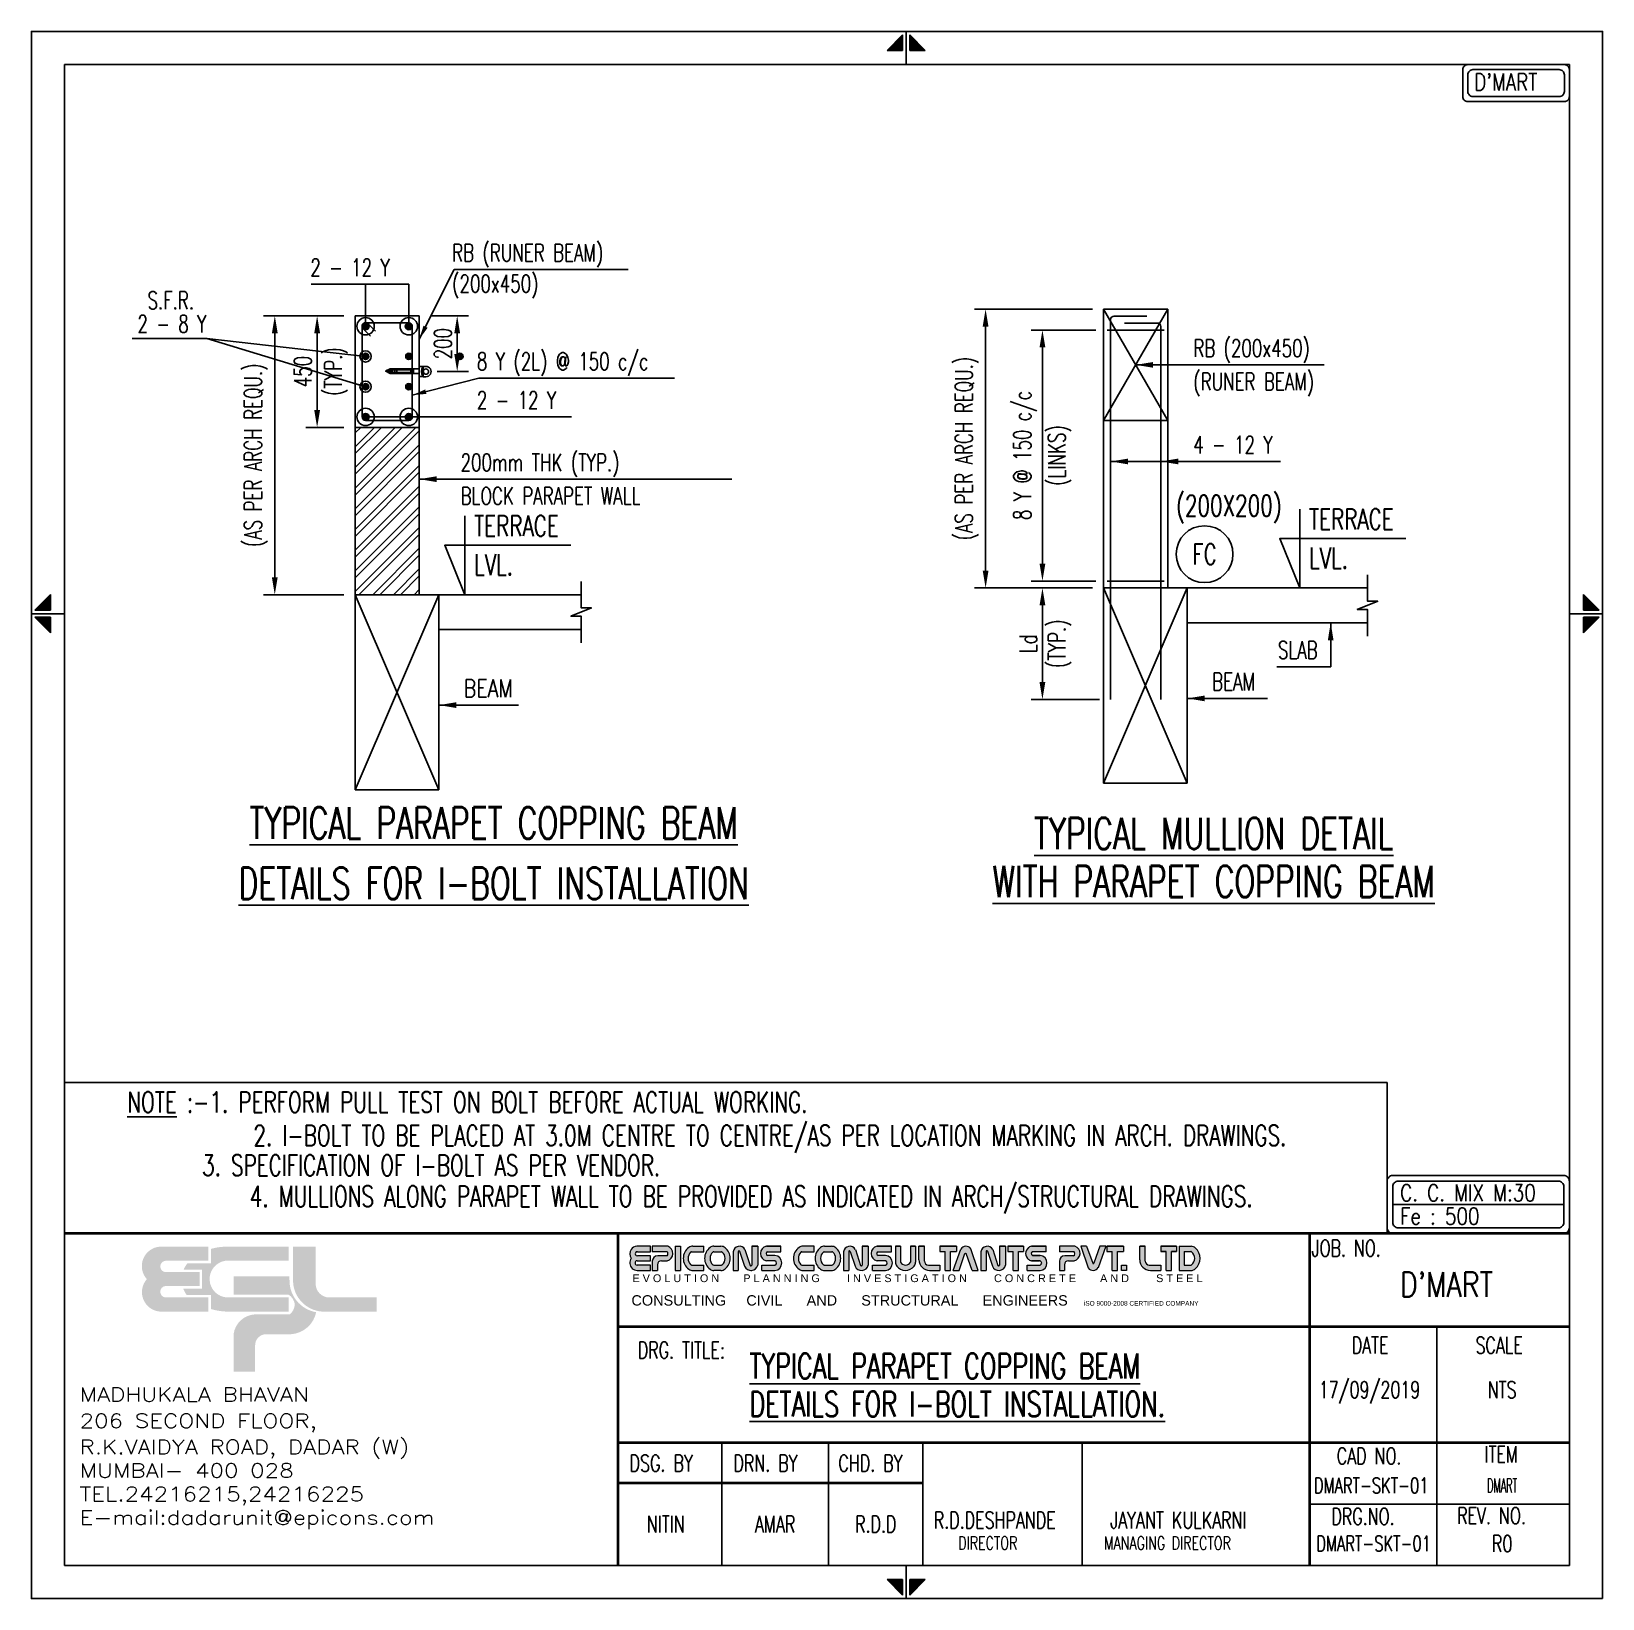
# Model space of a CAD drawing. Header units: inches. Extents: x 1070555 to 1098722, y -114695 to -86598.
import ezdxf
from ezdxf.enums import TextEntityAlignment as Align

# ---------------------------------------------------------------- set-up
doc = ezdxf.new("R2010")
doc.units = ezdxf.units.IN
doc.header["$MEASUREMENT"] = 0
doc.linetypes.add('HIDDEN', pattern=[9.525, 6.35, -3.175])
for name, color, linetype, lineweight in [('00 ECPL LOGO', 250, 'Continuous', 20), ('00 ELEV-2', 9, 'Continuous', 30), ('S-TEXT', 2, 'Continuous', 25)]:
    doc.layers.add(name, color=color, linetype=linetype, lineweight=lineweight)
for name, color, linetype in [('3CONRED', 1, 'Continuous'), ('CRI_Main', 6, 'Continuous'), ('CWALL1', 7, 'Continuous'), ('hatch', 9, 'Continuous'), ('LEVEL SECTION', 3, 'Continuous'), ('PNA', 8, 'Continuous'), ('S-BEAM OUTER', 4, 'Continuous'), ('S-BRECK LINE', 8, 'Continuous'), ('S-COLUMN', 1, 'Continuous'), ('S-COLUMN CIRCLE', 9, 'Continuous'), ('S-COLUMN NO', 2, 'Continuous'), ('S-COLUMN SIZES', 2, 'Continuous'), ('S-DIM-1', 5, 'Continuous'), ('S-HATCH', 253, 'Continuous'), ('S-LEVEL SECTION', 3, 'Continuous'), ('S-REINFORCEMENT', 6, 'Continuous'), ('S-SCHEDULE LINE-1', 7, 'Continuous'), ('S-TEXT-1', 4, 'Continuous'), ('S-TITIL', 6, 'Continuous'), ('text', 6, 'Continuous'), ('TEXT (SHEET)', 4, 'Continuous'), ('TEXT NORMAL', 4, 'Continuous'), ('TITLE', 6, 'Continuous')]:
    doc.layers.add(name, color=color, linetype=linetype)
doc.styles.add('ROMANS', font='simplex.shx', dxfattribs={"width": 0.7})
doc.styles.add('SEC. TEXT', font='arial.ttf', dxfattribs={"height": 180})
doc.dimstyles.new('dim100', dxfattribs={"dimtxt": 250, "dimasz": 250, "dimexe": 200, "dimexo": 200, "dimgap": 100, "dimtad": 1, "dimdec": 0, "dimzin": 0, "dimdsep": 46, "dimtxsty": 'ROMANS', "dimcen": 0, "dimclrd": 5, "dimclre": 5, "dimclrt": 4, "dimadec": 0, "dimazin": 0, "dimtfac": 1, "dimtdec": 0, "dimtix": 1, "dimtofl": 0, "dimtmove": 2, "dimatfit": 3, "dimfxl": 0, "dimtolj": 1, "dimtzin": 0, "dimlwd": -1, "dimlwe": -1, "dimarcsym": 0})
doc.dimstyles.new('dim20', dxfattribs={"dimtxt": 250, "dimasz": 250, "dimexe": 200, "dimexo": 200, "dimgap": 100, "dimtad": 1, "dimdec": 0, "dimlfac": 0.2, "dimzin": 0, "dimdsep": 46, "dimtxsty": 'ROMANS', "dimcen": 0, "dimclrd": 5, "dimclre": 5, "dimclrt": 4, "dimadec": 0, "dimazin": 0, "dimtfac": 1, "dimtdec": 0, "dimtix": 1, "dimtofl": 0, "dimtmove": 2, "dimatfit": 3, "dimfxl": 0, "dimtolj": 1, "dimtzin": 0, "dimlwd": -1, "dimlwe": -1, "dimarcsym": 0})
doc.dimstyles.new('dim33.33', dxfattribs={"dimtxt": 250, "dimasz": 250, "dimexe": 200, "dimexo": 200, "dimgap": 100, "dimtad": 1, "dimdec": 0, "dimlfac": 0.333331, "dimzin": 0, "dimdsep": 46, "dimtxsty": 'ROMANS', "dimcen": 0, "dimclrd": 5, "dimclre": 5, "dimclrt": 4, "dimadec": 0, "dimazin": 0, "dimtfac": 1, "dimtdec": 0, "dimtix": 1, "dimtofl": 0, "dimtmove": 2, "dimatfit": 3, "dimfxl": 0, "dimtolj": 1, "dimtzin": 0, "dimlwd": -1, "dimlwe": -1, "dimarcsym": 0})

msp = doc.modelspace()

# ---------------------------------------------------------------- texts
at = {"layer": 'S-COLUMN NO', "style": 'ROMANS', "width": 0.7}
msp.add_text('FC', height=375, dxfattribs=at).set_placement((1091586.3, -95970), align=Align.MIDDLE)
at = {"layer": 'S-COLUMN SIZES', "style": 'ROMANS', "width": 0.7}
msp.add_text('(200X200)', height=375, dxfattribs=at).set_placement((1091076.9, -95101.5), align=Align.MIDDLE_LEFT)
at = {"layer": 'S-LEVEL SECTION', "linetype": 'ByBlock', "lineweight": -2, "style": 'ROMANS', "width": 0.7}
for s, p in [('TERRACE', (1093459.4, -95341.8)), ('TERRACE', (1078490.7, -95462, -428)), ('LVL.', (1078490.7, -96158.9, -428)), ('LVL.', (1093459.4, -96038.8))]:
    msp.add_text(s, height=375, dxfattribs=at).set_placement(p, align=Align.MIDDLE_LEFT)
at = {"layer": 'S-TEXT', "style": 'ROMANS', "width": 0.7}
for s, p in [('%%UNOTE%%U :-1. PERFORM PULL TEST ON BOLT BEFORE ACTUAL WORKING. ', (1078460.4, -105794.3)), ('2. I-BOLT TO BE PLACED AT 3.0M CENTRE TO CENTRE/AS PER LOCATION MARKING IN ARCH. DRAWINGS.', (1083794.6, -106392.2)), ('3. SPECIFICATION OF I-BOLT AS PER VENDOR.', (1077720.7, -106929.4)), ('4. MULLIONS ALONG PARAPET WALL TO BE PROVIDED AS INDICATED IN ARCH/STRUCTURAL DRAWINGS.', (1083457.8, -107481.1))]:
    msp.add_text(s, height=375, dxfattribs=at).set_placement(p, align=Align.MIDDLE_CENTER)
at = {"layer": 'S-TEXT-1', "style": 'ROMANS'}
for s, width, p in [('RB (RUNER BEAM)', 0.7, (1078098.6, -90565.6)), ('2 - 12 Y', 0.7, (1075556, -90830.4)), ('(200x450)', 0.7, (1078098.6, -91120.9)), ('S.F.R.', 0.7, (1072637.1, -91418.4)), ('2 - 8 Y', 0.7, (1072456.4, -91839.7)), ('RB (200x450)', 0.7, (1091385.1, -92276.2)), ('8 Y (2L) @ 150 c/c', 0.7, (1078540.4, -92512.7)), ('(RUNER BEAM)', 0.7, (1091385.1, -92876.2)), ('2 - 12 Y', 0.7, (1078540.4, -93208.8)), ('4 - 12 Y', 0.7, (1091385.1, -94007.9)), ('200mm THK (TYP.)', 0.7, (1078249, -94325.2)), ('BLOCK PARAPET WALL', 0.7, (1078249, -94925.2)), ('SLAB', 0.7, (1092903.3, -97687.4)), ('BEAM', 0.8, (1078305.2, -98376.1)), ('BEAM', 0.7, (1091723.9, -98256))]:
    msp.add_text(s, height=312.5, dxfattribs=dict(at, width=width)).set_placement(p, align=Align.MIDDLE_LEFT)
at = {"layer": 'S-TEXT-1', "style": 'ROMANS', "width": 1.2}
for s, p in [('MADHUKALA BHAVAN', (1071418.4, -111163.7, 6.4)), ('206 SECOND FLOOR,', (1071418.4, -111633.6, 6.4)), ('R.K.VAIDYA ROAD, DADAR (W)', (1071418.4, -112103.5, 6.4)), ('MUMBAI- 400 028', (1071418.4, -112525.1, 6.4)), ('TEL.24216215,24216225', (1071418.4, -112946.8, 6.4)), ('E-mail:dadarunit@epicons.com', (1071418.4, -113368.5, 6.4))]:
    msp.add_text(s, height=253, dxfattribs=at).set_placement(p)
at = {"layer": 'S-TITIL', "style": 'ROMANS', "width": 0.8}
for s, height, p in [(" D'MART", 300.33, (1096257.2, -87503.9)), ('C. C. MIX M:30', 300.481, (1095093.5, -107419.6)), ('Fe : 500', 300.48, (1095093.5, -107838.5))]:
    msp.add_text(s, height=height, dxfattribs=at).set_placement(p, align=Align.MIDDLE_LEFT)
at = {"layer": 'S-TITIL', "style": 'ROMANS', "width": 0.7}
for s, p in [('%%UTYPICAL PARAPET COPPING BEAM', (1078842.6, -100790.1)), ('%%UTYPICAL MULLION DETAIL', (1091752.2, -100977.2)), ('%%UDETAILS FOR I-BOLT INSTALLATION', (1078842.6, -101871.6)), ('%%UWITH PARAPET COPPING BEAM', (1091752.2, -101837.3))]:
    msp.add_text(s, height=562.5, dxfattribs=at).set_placement(p, align=Align.MIDDLE_CENTER)
at = {"layer": 'text', "color": 1, "style": 'ROMANS'}
for s, height, width, p in [("D'MART ", 442.75, 0.8, (1095089.9, -109062.2, -9.5)), ('%%UTYPICAL PARAPET COPPING BEAM', 450, 0.7, (1083427.2, -110526.9, -9.5)), ('%%UDETAILS FOR I-BOLT INSTALLATION.', 450, 0.7, (1083427.2, -111207.8, -9.5))]:
    msp.add_text(s, height=height, dxfattribs=dict(at, width=width)).set_placement(p, align=Align.MIDDLE_LEFT)
at = {"layer": 'text', "color": 2, "style": 'ROMANS'}
for s, height, width, p in [('17/09/2019', 297.27, 0.7, (1094543.3, -110951.2, -9.5)), ('NTS', 297.27, 0.7, (1096921.7, -110951.2, -9.5)), ('DMART-SKT-01', 275, 0.7, (1094574.3, -112666.4, -9.5)), ('DMART', 253, 0.5, (1096921.7, -112666.4, -9.5)), ('NITIN ', 297.27, 0.7, (1081999.6, -113360.3, -9.5)), ('AMAR', 297.27, 0.7, (1083889, -113360.3)), ('R.D.D', 297.27, 0.7, (1085692.8, -113360.3)), ('DMART-SKT-01', 275, 0.7, (1094617.4, -113708.5, -9.5)), ('R0', 297.27, 0.7, (1096921.7, -113708.5, -9.5))]:
    msp.add_text(s, height=height, dxfattribs=dict(at, width=width)).set_placement(p, align=Align.MIDDLE_CENTER)
at = {"layer": 'TEXT (SHEET)', "style": 'ROMANS', "width": 0.7}
for s, height, p in [(' JOB. NO.', 297.27, (1093363.7, -108562.6)), (' DRG. TITLE:', 297.275, (1081283.4, -110389.5)), ('DATE', 297.27, (1094225.4, -110301.9)), ('SCALE', 297.27, (1096444.9, -110301.9)), ('CAD NO.', 297.27, (1093957.3, -112287.2)), ('ITEM', 297.27, (1096606.9, -112257.1)), (' DRG.NO.', 297.27, (1093717.7, -113372)), (' REV. NO.', 297.27, (1095973.3, -113357)), ('DIRECTOR', 237.82, (1087168.1, -113817.9)), (' MANAGING DIRECTOR', 237.82, (1089668.5, -113817.9))]:
    msp.add_text(s, height=height, dxfattribs=at).set_placement(p)
at = {"layer": 'TEXT NORMAL', "style": 'ROMANS', "width": 0.7}
for s, p in [(' DSG. BY', (1081137.5, -112417.4)), (' DRN. BY', (1082998.5, -112417.4)), (' CHD. BY', (1084880.2, -112417.4))]:
    msp.add_text(s, height=297.27, dxfattribs=at).set_placement(p)
at = {"layer": 'TITLE', "color": 4, "style": 'ROMANS', "width": 0.7}
for s, p in [('R.D.DESHPANDE', (1086733.2, -113437.5)), (' JAYANT KULKARNI', (1089753.2, -113437.5))]:
    msp.add_text(s, height=297.275, dxfattribs=at).set_placement(p)

# ---------------------------------------------------------------- blocks, each defined once
blk = doc.blocks.new('*D53')
at = {"layer": 'Defpoints', "color": 0}
for p in [(1076358, -91696), (1074918, -96696), (1076358, -96696)]:
    blk.add_point(p, dxfattribs=at)
at = {"layer": 'S-DIM-1', "color": 5}
for p, q in [((1076158, -91696), (1074718, -91696)), ((1074918, -92009), (1074918, -96384)), ((1076158, -96696), (1074718, -96696))]:
    blk.add_line(p, q, dxfattribs=at)
for points in [[(1074866, -92009), (1074970, -92009), (1074918, -91696)], [(1074866, -96384), (1074970, -96384), (1074918, -96696)]]:
    blk.add_solid(points, dxfattribs=at)
at = {"layer": 'S-DIM-1', "color": 4, "insert": (1074580, -94196), "char_height": 312.5, "attachment_point": 5, "rotation": 90, "style": 'ROMANS'}
blk.add_mtext('\\A1;(AS PER ARCH REQU.)', dxfattribs=at)
blk = doc.blocks.new('*D54')
at = {"layer": 'Defpoints', "color": 0}
for p in [(1076358, -91696), (1075677, -93696), (1076358, -93696)]:
    blk.add_point(p, dxfattribs=at)
at = {"layer": 'S-DIM-1', "color": 5}
for p, q in [((1076158, -91696), (1075477, -91696)), ((1075677, -92009), (1075677, -93384)), ((1076158, -93696), (1075477, -93696))]:
    blk.add_line(p, q, dxfattribs=at)
for points in [[(1075625, -92009), (1075730, -92009), (1075677, -91696)], [(1075625, -93384), (1075730, -93384), (1075677, -93696)]]:
    blk.add_solid(points, dxfattribs=at)
at = {"layer": 'S-DIM-1', "color": 4, "char_height": 312.5, "attachment_point": 5, "rotation": 90, "style": 'ROMANS'}
for s, insert in [('\\A1;(TYP.)', (1076016, -92696)), ('\\A1;450', (1075421, -92696))]:
    blk.add_mtext(s, dxfattribs=dict(at, insert=insert))
blk = doc.blocks.new('A$C3A304FD1')
at = {"layer": 'CRI_Main', "ltscale": 1000}
h = blk.add_hatch(dxfattribs=at)
h.set_pattern_fill('ANSI31', color=8, scale=20)
h.set_pattern_definition([(45, (-618291.886, -718899.7805), (-1.767766953, 1.767766953), [])])
h.paths.add_polyline_path([(143.1, 20.2), (139, 15.2), (130.5, 15.2), (130.5, 14.2), (71.5, 14.2), (70.5, 13.2), (70.5, 11.6), (141.8, 11.6), (141.8, 13.1), (143.2, 13.1), (143.2, 11.6), (147, 11.6), (162.5, 19.7), (162.5, 20.7), (147, 28.7), (143.2, 28.7), (143.2, 27.3), (141.8, 27.3), (141.8, 28.7), (70.5, 28.7), (70.5, 27.2), (71.5, 26.2), (130.5, 26.2), (139, 25.2)])
at = {"layer": 'CRI_Main', "color": 6, "ltscale": 1000}
blk.add_lwpolyline([(29, 0, 0.298698), (29, 37), (18.5, 37, 1.000441), (18.5, 0)], format="xyb", close=True, dxfattribs=at)
at = {"layer": 'CRI_Main', "color": 8, "ltscale": 1000}
for points in [[(63.4, 28.1), (47.5, 28.1, -0.414214), (42.5, 33.1), (42.5, 36.5)], [(63.4, 12.2), (47.5, 12.2, 0.414214), (42.5, 7.2), (42.5, 0.5)]]:
    blk.add_lwpolyline(points, format="xyb", dxfattribs=at)
for points in [[(63.4, 12.2), (63.4, 28.1), (68.4, 25.2), (68.4, 15.2), (63.4, 12.2)], [(162.5, 20.7), (162.5, 19.7), (147, 11.6), (143.2, 11.6), (143.2, 13.1), (141.8, 13.1), (141.8, 11.6), (70.5, 11.6), (70.5, 28.7), (141.8, 28.7), (141.8, 27.3), (143.2, 27.3), (143.2, 28.7), (147, 28.7), (162.5, 20.7)], [(70.5, 26.2), (70.5, 27.2), (72.3, 25.4), (72.3, 14.9), (70.5, 13.2), (70.5, 14.2), (70.5, 26.2)], [(122.4, 14.2), (123.4, 15.2), (123.4, 25.2), (122.4, 26.2), (122.4, 14.2)]]:
    blk.add_lwpolyline(points, dxfattribs=at)
for points in [[(68.4, 15.2), (68.4, 25.2), (69.4, 26.2), (69.4, 14.2)], [(139, 15.2), (68.4, 15.2), (68.4, 25.2), (139, 25.2)], [(69.4, 14.2), (70.5, 14.2), (70.5, 26.2), (69.4, 26.2)], [(130.5, 14.2), (70.5, 14.2), (70.5, 26.2), (130.5, 26.2)], [(143.1, 20.2), (139, 15.2), (139, 25.2)]]:
    blk.add_lwpolyline(points, close=True, dxfattribs=at)
at = {"layer": 'CRI_Main', "color": 6, "ltscale": 1000}
blk.add_circle((18.5, 18.5), 9.5, dxfattribs=at)
at = {"layer": 'CWALL1', "color": 8, "ltscale": 1000}
blk.add_lwpolyline([(29, 36.5), (29, 0.5), (42.5, 0.5), (42.5, 36.5), (29, 36.5)], dxfattribs=at)
blk = doc.blocks.new('*D55')
at = {"layer": 'Defpoints', "color": 0}
for p in [(1077508, -91696), (1077628, -92696), (1078188, -92696)]:
    blk.add_point(p, dxfattribs=at)
at = {"layer": 'S-DIM-1', "color": 5}
for p, q in [((1077708, -91696), (1078388, -91696)), ((1078188, -92009), (1078188, -92384)), ((1077828, -92696), (1078388, -92696))]:
    blk.add_line(p, q, dxfattribs=at)
for points in [[(1078136, -92009), (1078240, -92009), (1078188, -91696)], [(1078136, -92384), (1078240, -92384), (1078188, -92696)]]:
    blk.add_solid(points, dxfattribs=at)
at = {"layer": 'S-DIM-1', "color": 4, "insert": (1077932, -92196), "char_height": 312.5, "attachment_point": 5, "rotation": 90, "style": 'ROMANS'}
blk.add_mtext('\\A1;200', dxfattribs=at)
blk = doc.blocks.new('*D56')
at = {"layer": 'Defpoints', "color": 0}
for p in [(1089839, -91951), (1088680, -96451), (1089839, -96451)]:
    blk.add_point(p, dxfattribs=at)
at = {"layer": 'S-DIM-1', "color": 5}
for p, q in [((1089639, -91951), (1088480, -91951)), ((1088680, -92264), (1088680, -96139)), ((1089639, -96451), (1088480, -96451))]:
    blk.add_line(p, q, dxfattribs=at)
for points in [[(1088628, -92264), (1088732, -92264), (1088680, -91951)], [(1088628, -96139), (1088732, -96139), (1088680, -96451)]]:
    blk.add_solid(points, dxfattribs=at)
at = {"layer": 'S-DIM-1', "color": 4, "char_height": 312.5, "rotation": 90, "style": 'ROMANS'}
for s, insert, attachment_point in [('\\A1;8 Y @ 150 c/c', (1088580, -94201), 8), ('\\A1;(LINKS)', (1088780, -94201), 2)]:
    blk.add_mtext(s, dxfattribs=dict(at, insert=insert, attachment_point=attachment_point))
blk = doc.blocks.new('*D57')
at = {"layer": 'Defpoints', "color": 0}
for p in [(1089777, -91576), (1087661, -96576), (1089777, -96576)]:
    blk.add_point(p, dxfattribs=at)
at = {"layer": 'S-DIM-1', "color": 5}
for p, q in [((1089577, -91576), (1087461, -91576)), ((1087661, -91889), (1087661, -96264)), ((1089577, -96576), (1087461, -96576))]:
    blk.add_line(p, q, dxfattribs=at)
for points in [[(1087609, -91889), (1087713, -91889), (1087661, -91576)], [(1087609, -96264), (1087713, -96264), (1087661, -96576)]]:
    blk.add_solid(points, dxfattribs=at)
at = {"layer": 'S-DIM-1', "color": 4, "insert": (1087323, -94076), "char_height": 312.5, "attachment_point": 5, "rotation": 90, "style": 'ROMANS'}
blk.add_mtext('\\A1;(AS PER ARCH REQU.)', dxfattribs=at)
blk = doc.blocks.new('*D58')
at = {"layer": 'Defpoints', "color": 0}
for p in [(1088680, -96576), (1089777, -96576), (1089902, -98576)]:
    blk.add_point(p, dxfattribs=at)
at = {"layer": 'S-DIM-1', "color": 5}
for p, q in [((1089577, -96576), (1088480, -96576)), ((1088680, -98264), (1088680, -96889)), ((1089702, -98576), (1088480, -98576))]:
    blk.add_line(p, q, dxfattribs=at)
for points in [[(1088628, -96889), (1088732, -96889), (1088680, -96576)], [(1088628, -98264), (1088732, -98264), (1088680, -98576)]]:
    blk.add_solid(points, dxfattribs=at)
at = {"layer": 'S-DIM-1', "color": 4, "char_height": 312.5, "rotation": 90, "style": 'ROMANS'}
for s, insert, attachment_point in [('\\A1;Ld', (1088580, -97576), 8), ('\\A1;(TYP.)', (1088780, -97576), 2)]:
    blk.add_mtext(s, dxfattribs=dict(at, insert=insert, attachment_point=attachment_point))
blk = doc.blocks.new('MID')
at = {"layer": 'text'}
for p, q in [((8.94, 1.07), (4.27, 5.74)), ((4.27, 5.74), (4.27, 1.07)), ((0, 0), (10, 0)), ((4.27, 1.07), (8.94, 1.07)), ((8.94, -1.07), (4.27, -5.74)), ((4.27, -1.07), (8.94, -1.07)), ((4.27, -5.74), (4.27, -1.07))]:
    blk.add_line(p, q, dxfattribs=at)
for points in [[(4.27, 5.74), (8.94, 1.07), (4.27, 1.07)], [(4.27, -5.74), (8.94, -1.07), (4.27, -1.07)]]:
    blk.add_solid(points, dxfattribs=at)
blk = doc.blocks.new('ecpl logo')
at = {"layer": '00 ECPL LOGO'}
for color, points in [(256, [(351, -827, 0.621111), (586, -1401), (1442, -1401), (1442, -1151), (682, -1151, -0.917622), (682, -948), (1285, -948), (1285, -702), (682, -702, -0.926164), (682, -501), (1442, -501), (1442, -251), (581, -251, 0.621111), (351, -827)]), (152, [(2940, -251), (2940, -863, 0.384329), (3453, -1401), (4422, -1401), (4422, -1151), (3582, -1151, -0.414214), (3340, -908), (3340, -251)]), (140, [(1887, -779), (1887, -1102), (2862, -1102, -0.232111), (2971, -1281, -0.194401), (2883, -1450), (2269, -1450, 0.364674), (1887, -1802), (1887, -2463), (2269, -2463), (2269, -1996, -0.414214), (2462, -1802), (2899, -1802, 0.338499), (3350, -1412, -0.371272), (2877, -839), (2877, -779)])]:
    blk.add_hatch(color=color, dxfattribs=at).paths.add_polyline_path(points)
h = blk.add_hatch(color=253, dxfattribs=at)
h.dxf.hatch_style = 1
h.paths.add_polyline_path([(995, -993, 0.07148), (1056, -1106), (1486, -1106), (1486, -1356, 0.065387), (1776, -1401), (2862, -1401), (2862, -1151), (1776, -1151, -0.910826), (1742, -501), (2862, -501), (2862, -251), (1776, -251, 0.069483), (1486, -291), (1486, -546), (1071, -546, 0.072407), (1003, -657), (1329, -657), (1329, -993)])
blk = doc.blocks.new('EPICONS TITLE')
at = {"layer": '00 ECPL LOGO'}
h = blk.add_hatch(color=7, dxfattribs=at)
h.dxf.hatch_style = 1
h.paths.add_polyline_path([(678, -252), (678, -146), (414, -146, 0.261636), (303, -208, 0.285841), (304, -378, 0.344902), (324, -574, 0.204992), (418, -614), (678, -614), (678, -510), (424, -510, -1), (418, -426), (678, -426), (678, -331), (424, -331, -1), (422, -252)])
h = blk.add_hatch(color=7, dxfattribs=at)
h.dxf.hatch_style = 1
h.paths.add_polyline_path([(1011, -146), (712, -146), (712, -252), (997, -252, -0.440545), (997, -331), (816, -331, 0.414214), (712, -435), (712, -614), (810, -614), (810, -504, -0.414214), (888, -426), (997, -426, 0.757811)])
h.paths.add_polyline_path([(1254, -146), (1153, -146), (1153, -614), (1254, -614)])
h.paths.add_polyline_path([(1708, -146), (1494, -146, 0.154275), (1419, -169, 0.519672), (1419, -591, 0.154275), (1494, -614), (1708, -614), (1708, -510), (1472, -510, -0.210356), (1452, -502, -0.388707), (1452, -260, -0.210356), (1472, -252), (1708, -252)])
h.paths.add_polyline_path([(2037, -146), (1904, -146, 0.159018), (1828, -171, 0.507969), (1828, -589, 0.159018), (1904, -614), (2037, -614, 0.173791), (2119, -585, 0.472311), (2119, -175, 0.173791)])
h.paths.add_polyline_path([(2046, -252, -0.185052), (2063, -258, -0.445894), (2063, -504, -0.185052), (2046, -510), (1899, -510, -0.185052), (1882, -504, -0.445894), (1882, -258, -0.185052), (1899, -252)], flags=16)
h.paths.add_polyline_path([(2501, -209, 0.723435), (2273, -252), (2273, -614), (2374, -614), (2374, -252, -0.723435), (2399, -241), (2495, -533, 0.724077), (2751, -510), (2751, -146), (2635, -146), (2635, -509, -0.755661), (2603, -519)])
h.paths.add_polyline_path([(3198, -146), (2916, -146, 0.823713), (2916, -429), (3082, -429, -0.713272), (3082, -510), (2830, -510), (2830, -614), (3082, -614, 0.900309), (3082, -324), (2936, -324, -0.746931), (2936, -252), (3198, -252)])
h = blk.add_hatch(color=7, dxfattribs=at)
h.dxf.hatch_style = 1
h.paths.add_polyline_path([(3837, -146), (3623, -146, 0.154275), (3548, -169, 0.519672), (3548, -591, 0.154275), (3623, -614), (3837, -614), (3837, -510), (3600, -510, -0.210932), (3581, -502, -0.385278), (3580, -260, -0.212895), (3599, -252), (3837, -252)])
h.paths.add_polyline_path([(4255, -175, 0.173792), (4173, -146), (4040, -146, 0.159018), (3964, -171, 0.507969), (3964, -589, 0.159018), (4040, -614), (4173, -614, 0.173792), (4255, -585, 0.472311)])
h.paths.add_polyline_path([(4182, -252, -0.185053), (4199, -258, -0.445893), (4199, -504, -0.185053), (4182, -510), (4035, -510, -0.185053), (4017, -504, -0.445893), (4017, -258, -0.185053), (4035, -252)], flags=16)
h.paths.add_polyline_path([(4406, -252), (4406, -614), (4507, -614), (4507, -252, -0.436861), (4522, -236, -0.319738), (4534, -245), (4629, -533, 0.724077), (4884, -510), (4884, -146), (4768, -146), (4768, -509, -0.755661), (4737, -519), (4635, -209, 0.723435)])
h.paths.add_polyline_path([(5335, -146), (5053, -146, 0.823713), (5053, -429), (5219, -429, -0.713272), (5219, -510), (4967, -510), (4967, -614), (5219, -614, 0.900309), (5219, -324), (5074, -324, -0.746931), (5074, -252), (5335, -252)])
h.paths.add_polyline_path([(5509, -146), (5408, -146), (5408, -452, 0.160106), (5433, -529, 0.505303), (5772, -529, 0.160106), (5797, -452), (5797, -146), (5699, -146), (5699, -451, -0.621318), (5509, -451)])
h.paths.add_polyline_path([(5969, -146), (5862, -146), (5862, -406, 0.414214), (6070, -614), (6267, -614), (6267, -510), (6047, -510, -0.414214), (5969, -432)])
h.paths.add_polyline_path([(6589, -146), (6267, -146), (6267, -249), (6372, -249), (6372, -614), (6473, -614), (6473, -249), (6589, -249)])
h.paths.add_polyline_path([(6863, -194, 0.539211), (6672, -201), (6523, -614), (6641, -614), (6752, -289, -0.708617), (6777, -289), (6894, -614), (7006, -614)])
h.paths.add_polyline_path([(7288, -209, 0.723435), (7059, -252), (7059, -614), (7160, -614), (7160, -252, -0.723435), (7186, -241), (7282, -533, 0.724077), (7538, -510), (7538, -146), (7421, -146), (7421, -509, -0.755661), (7390, -519)])
h.paths.add_polyline_path([(7886, -146), (7579, -146), (7579, -249), (7684, -249), (7684, -614), (7785, -614), (7785, -249), (7886, -249)])
h.paths.add_polyline_path([(8321, -146), (8059, -146, 0.157568), (7983, -170, 0.511532), (7983, -404, 0.157569), (8059, -429), (8206, -429, -0.713272), (8206, -510), (7953, -510), (7953, -614), (8206, -614, 0.900308), (8206, -324), (8065, -324), (8060, -324, -0.722204), (8060, -249), (8321, -249)])
h = blk.add_hatch(color=7, dxfattribs=at)
h.dxf.hatch_style = 1
h.paths.add_polyline_path([(8875, -146), (8576, -146), (8576, -252), (8849, -252, -0.270444), (8871, -265, -0.26297), (8871, -318, -0.270444), (8849, -331), (8680, -331, 0.414214), (8576, -435), (8576, -614), (8674, -614), (8674, -504, -0.414214), (8752, -426), (8861, -426, 0.757811)])
h.paths.add_polyline_path([(9103, -146), (8990, -146), (9133, -566, 0.539211), (9324, -560), (9474, -146), (9356, -146), (9244, -471, -0.708617), (9220, -471)])
h.paths.add_polyline_path([(9814, -146), (9492, -146), (9492, -249), (9597, -249), (9597, -614), (9698, -614), (9698, -249), (9814, -249)])
h.paths.add_polyline_path([(10234, -146), (10128, -146), (10128, -406, 0.414214), (10336, -614), (10533, -614), (10533, -510), (10312, -510, -0.414214), (10234, -432)])
h.paths.add_polyline_path([(9871, -510), (9775, -510), (9775, -614), (9871, -614)])
h = blk.add_hatch(color=7, dxfattribs=at)
h.dxf.hatch_style = 1
h.paths.add_polyline_path([(10533, -146), (10533, -249), (10637, -249), (10637, -614), (10739, -614), (10739, -249), (10839, -249), (10839, -146)])
h.paths.add_polyline_path([(10890, -146), (10890, -614), (11119, -614, 0.189446), (11208, -580, 0.435754), (11208, -181, 0.189446), (11119, -146)])
h.paths.add_polyline_path([(11122, -249, -0.519112), (11122, -510), (10989, -510), (10989, -249)], flags=16)
at = {"layer": '00 ECPL LOGO', "color": 7}
for p, q in [((678, -146), (414, -146)), ((424, -252), (678, -252)), ((678, -252), (678, -146)), ((1011, -146), (712, -146)), ((712, -146), (712, -252)), ((997, -252), (712, -252)), ((1153, -146), (1254, -146)), ((1153, -146), (1153, -614)), ((1254, -146), (1254, -614)), ((1472, -252), (1708, -252)), ((1494, -146), (1708, -146)), ((1708, -252), (1708, -146)), ((1899, -252), (2046, -252)), ((1904, -146), (2037, -146)), ((2273, -252), (2273, -614)), ((2374, -252), (2374, -614)), ((2399, -241), (2495, -533)), ((2501, -209), (2603, -519)), ((2635, -146), (2751, -146)), ((2751, -146), (2635, -146)), ((2635, -146), (2635, -510)), ((2751, -146), (2751, -510)), ((2751, -252), (2751, -252)), ((2916, -146), (3198, -146)), ((3198, -146), (2916, -146)), ((2936, -252), (3198, -252)), ((3198, -252), (3198, -146)), ((3599, -252), (3837, -252)), ((3837, -146), (3623, -146)), ((3837, -252), (3837, -146)), ((4035, -252), (4182, -252)), ((4040, -146), (4173, -146)), ((4406, -252), (4406, -614)), ((4507, -252), (4507, -614)), ((4534, -245), (4629, -533)), ((4635, -209), (4737, -519)), ((4768, -146), (4884, -146)), ((4768, -146), (4884, -146)), ((4884, -146), (4768, -146)), ((4768, -146), (4768, -510)), ((4884, -146), (4884, -510)), ((4884, -252), (4884, -252)), ((5053, -146), (5335, -146)), ((5053, -146), (5335, -146)), ((5335, -146), (5053, -146)), ((5074, -252), (5335, -252)), ((5335, -252), (5335, -146)), ((5408, -146), (5509, -146)), ((5509, -146), (5408, -146)), ((5408, -146), (5408, -452)), ((5509, -146), (5509, -451)), ((5699, -146), (5797, -146)), ((5797, -146), (5699, -146)), ((5699, -146), (5699, -451)), ((5797, -146), (5797, -452)), ((5862, -146), (5969, -146)), ((5969, -146), (5862, -146)), ((5862, -406), (5862, -146)), ((5969, -432), (5969, -146)), ((6267, -146), (6589, -146)), ((6589, -146), (6267, -146)), ((6267, -146), (6267, -249)), ((6267, -249), (6372, -249)), ((6372, -614), (6372, -249)), ((6473, -614), (6473, -249)), ((6473, -249), (6589, -249)), ((6523, -614), (6672, -201)), ((6589, -146), (6589, -249)), ((6641, -614), (6752, -289)), ((6894, -614), (6777, -289)), ((7006, -614), (6863, -194)), ((7059, -252), (7059, -614)), ((7160, -252), (7160, -614)), ((7186, -241), (7282, -533)), ((7288, -209), (7390, -519)), ((7421, -146), (7538, -146)), ((7421, -146), (7538, -146)), ((7538, -146), (7421, -146)), ((7421, -146), (7538, -146)), ((7421, -146), (7421, -510)), ((7538, -146), (7538, -510)), ((7538, -252), (7538, -252)), ((7579, -146), (7886, -146)), ((7886, -146), (7579, -146)), ((7579, -146), (7886, -146)), ((7579, -146), (7886, -146)), ((7886, -146), (7579, -146)), ((7579, -146), (7579, -249)), ((7579, -249), (7684, -249)), ((7579, -249), (7684, -249)), ((7684, -614), (7684, -249)), ((7785, -614), (7785, -249)), ((7785, -249), (7886, -249)), ((7785, -249), (7886, -249)), ((7886, -146), (7886, -249)), ((8040, -146), (8321, -146)), ((8040, -146), (8321, -146)), ((8321, -146), (8059, -146)), ((8060, -249), (8321, -249)), ((8321, -252), (8321, -146)), ((8875, -146), (8576, -146)), ((8576, -146), (8576, -252)), ((8849, -252), (8576, -252)), ((9103, -146), (8990, -146)), ((9103, -146), (8990, -146)), ((8990, -146), (9133, -566)), ((9103, -146), (9220, -471)), ((9356, -146), (9244, -471)), ((9474, -146), (9324, -560)), ((9474, -146), (9356, -146)), ((9408, -146), (9356, -146)), ((9474, -146), (9356, -146)), ((9492, -146), (9814, -146)), ((9814, -146), (9492, -146)), ((9492, -146), (9814, -146)), ((9492, -146), (9814, -146)), ((9492, -146), (9814, -146)), ((9492, -146), (9492, -249)), ((9492, -249), (9597, -249)), ((9492, -249), (9597, -249)), ((9597, -614), (9597, -249)), ((9698, -614), (9698, -249)), ((9698, -249), (9814, -249)), ((9698, -249), (9814, -249)), ((9814, -146), (9814, -249)), ((10128, -146), (10234, -146)), ((10234, -146), (10128, -146)), ((10128, -406), (10128, -146)), ((10234, -432), (10234, -146)), ((10533, -146), (10839, -146)), ((10839, -146), (10533, -146)), ((10533, -146), (10533, -249)), ((10533, -249), (10637, -249)), ((10637, -249), (10533, -249)), ((10637, -614), (10637, -249)), ((10739, -614), (10739, -249)), ((10739, -249), (10839, -249)), ((10739, -249), (10839, -249)), ((10839, -249), (10739, -249)), ((10839, -146), (10839, -249)), ((10890, -146), (11119, -146)), ((10890, -146), (10890, -614)), ((10989, -249), (10989, -510)), ((10989, -249), (11113, -249)), ((418, -426), (678, -426)), ((678, -510), (418, -510)), ((678, -331), (424, -331)), ((678, -426), (678, -331)), ((678, -614), (678, -510)), ((712, -435), (712, -614)), ((810, -504), (810, -614)), ((997, -331), (816, -331)), ((888, -426), (997, -426)), ((1472, -510), (1708, -510)), ((1708, -614), (1708, -510)), ((1899, -510), (2046, -510)), ((2751, -510), (2751, -510)), ((2830, -614), (2830, -510)), ((2830, -510), (3082, -510)), ((3082, -429), (2916, -429)), ((3082, -324), (2936, -324)), ((3600, -510), (3837, -510)), ((3837, -614), (3837, -510)), ((4035, -510), (4182, -510)), ((4967, -614), (4967, -510)), ((4967, -510), (5219, -510)), ((4967, -510), (5219, -510)), ((5219, -429), (5053, -429)), ((5219, -324), (5074, -324)), ((6047, -510), (6267, -510)), ((6267, -510), (6267, -614)), ((7538, -510), (7538, -510)), ((7953, -614), (7953, -510)), ((7953, -510), (8206, -510)), ((7953, -510), (8206, -510)), ((7953, -510), (8206, -510)), ((8206, -429), (8040, -429)), ((8059, -429), (8194, -429)), ((8206, -324), (8060, -324)), ((8065, -324), (8206, -324)), ((8576, -435), (8576, -614)), ((8674, -504), (8674, -614)), ((8849, -331), (8680, -331)), ((8752, -426), (8861, -426)), ((10312, -510), (10533, -510)), ((10533, -510), (10533, -614)), ((10989, -510), (11113, -510)), ((418, -614), (678, -614)), ((712, -614), (810, -614)), ((1153, -614), (1254, -614)), ((1494, -614), (1708, -614)), ((2037, -614), (1904, -614)), ((2273, -614), (2374, -614)), ((2614, -614), (2635, -614)), ((2635, -614), (2635, -614)), ((2830, -614), (3082, -614)), ((2830, -614), (3082, -614)), ((3623, -614), (3837, -614)), ((4040, -614), (4173, -614)), ((4406, -614), (4507, -614)), ((4406, -614), (4507, -614)), ((4406, -614), (4507, -614)), ((4967, -614), (5219, -614)), ((4967, -614), (5219, -614)), ((4967, -614), (5219, -614)), ((6070, -614), (6267, -614)), ((6070, -614), (6267, -614)), ((6372, -614), (6473, -614)), ((6372, -614), (6473, -614)), ((6523, -614), (6641, -614)), ((6589, -614), (6641, -614)), ((6894, -614), (7006, -614)), ((6894, -614), (7006, -614)), ((7059, -614), (7160, -614)), ((7059, -614), (7160, -614)), ((7059, -614), (7160, -614)), ((7684, -614), (7785, -614)), ((7684, -614), (7785, -614)), ((7684, -614), (7785, -614)), ((7684, -614), (7785, -614)), ((7953, -614), (8206, -614)), ((7953, -614), (8206, -614)), ((7953, -614), (8206, -614)), ((7953, -614), (8206, -614)), ((7953, -614), (8206, -614)), ((8576, -614), (8674, -614)), ((9597, -614), (9698, -614)), ((9597, -614), (9698, -614)), ((9597, -614), (9698, -614)), ((10336, -614), (10533, -614)), ((10336, -614), (10533, -614)), ((10637, -614), (10739, -614)), ((10637, -614), (10739, -614)), ((10637, -614), (10739, -614)), ((10637, -614), (10739, -614)), ((10653, -614), (10739, -614)), ((10653, -614), (10739, -614)), ((10653, -614), (10739, -614)), ((10653, -614), (10739, -614)), ((10890, -614), (11119, -614))]:
    blk.add_line(p, q, dxfattribs=at)
blk.add_lwpolyline([(9775, -510), (9871, -510), (9871, -614), (9775, -614)], close=True, dxfattribs=at)
for centre, radius, start, end in [((439, -292), 160, 148.648, 212.4563), ((414, -276), 130, 90, 148.648), ((423, -291), 39.6, 88.7637, 271.2363), ((965, -284), 146, 282.7188, 71.3398), ((961, -291), 53.7, 312.4487, 47.5513), ((1567, -380), 257, 125.0807, 234.9193), ((1584, -381), 179, 137.5171, 222.4829), ((1494, -276), 130, 90, 125.0807), ((1472, -278), 26, 90, 137.5171), ((1981, -380), 259, 126.1417, 233.8583), ((1992, -381), 165, 131.9364, 228.0636), ((1904, -276), 130, 90, 126.1417), ((1899, -278), 26, 90, 131.9364), ((2037, -276), 130, 50.5638, 90), ((2046, -278), 26, 48.0636, 90), ((1953, -381), 165, 311.9364, 48.0636), ((1951, -380), 265, 309.4362, 50.5638), ((2394, -268), 122, 28.75, 172.2831), ((2388, -251), 14.5, 40.0191, 183.5523), ((2944, -287), 144, 101.0425, 258.9575), ((2947, -288), 37.6, 106.4856, 253.5144), ((3696, -380), 257, 125.0807, 234.9193), ((3714, -381), 180, 138.0741, 222.3563), ((3623, -276), 130, 90, 125.0807), ((3599, -278), 26, 90, 138.0741), ((4116, -380), 259, 126.1417, 233.8583), ((4127, -381), 165, 131.9364, 228.0636), ((4040, -276), 130, 90, 126.1417), ((4035, -278), 26, 90, 131.9364), ((4173, -276), 130, 50.5638, 90), ((4182, -278), 26, 48.0636, 90), ((4089, -381), 165, 311.9364, 48.0636), ((4087, -380), 265, 309.4362, 50.5638), ((4527, -268), 122, 28.75, 172.2831), ((4522, -251), 14.5, 89.1577, 183.5523), ((4522, -249), 13, 18.2334, 89.1577), ((5081, -287), 144, 101.0425, 258.9575), ((5084, -288), 37.6, 106.4856, 253.5144), ((6770, -260), 114, 35.166, 148.5022), ((6764, -294), 13, 19.7665, 161.0546), ((7181, -268), 122, 28.75, 172.2831), ((7175, -251), 14.5, 40.0191, 183.5523), ((8067, -287), 144, 125.818, 234.182), ((8059, -276), 130, 90, 125.818), ((8072, -286), 39.3, 108.3261, 238.1957), ((8849, -278), 26, 29.4672, 90), ((8829, -284), 146, 282.7188, 71.3398), ((8824, -291), 53.7, 330.5328, 29.4672), ((11113, -275), 26, 51.4816, 90), ((11119, -276), 130, 47.0907, 90), ((11030, -380), 160, 308.5184, 51.4816), ((11023, -380), 272, 312.9093, 47.0907), ((439, -464), 160, 147.5437, 223.6612), ((418, -484), 130, 223.6612, 270), ((421, -468), 42.1, 94.0242, 265.9758), ((816, -435), 104, 90, 180), ((888, -504), 78, 90, 180), ((1494, -484), 130, 234.9193, 270), ((1472, -484), 26, 222.4829, 270), ((1904, -484), 130, 233.8583, 270), ((1899, -484), 26, 228.0636, 270), ((2037, -484), 130, 270, 309.4362), ((2046, -484), 26, 270, 311.9364), ((2619, -479), 135, 203.2219, 346.755), ((2618, -510), 17.1, 214.0796, 357.6127), ((3067, -469), 146, 276.006, 83.994), ((3068, -470), 43.1, 289.0016, 70.9984), ((3623, -484), 130, 234.9193, 270), ((3600, -484), 26, 222.3563, 270), ((4040, -484), 130, 233.8583, 270), ((4035, -484), 26, 228.0636, 270), ((4173, -484), 130, 270, 309.4362), ((4182, -484), 26, 270, 311.9364), ((4753, -479), 135, 203.2219, 346.8516), ((4751, -510), 17.1, 214.0796, 357.6127), ((5204, -469), 146, 276.006, 83.994), ((5205, -470), 43.1, 289.0016, 70.9984), ((5538, -452), 130, 180, 216.3848), ((5602, -404), 210, 216.3848, 323.6152), ((5604, -405), 106, 206.2931, 333.7069), ((5667, -452), 130, 323.6152, 0), ((6070, -406), 208, 180, 270), ((6047, -432), 78, 180, 270), ((7406, -479), 135, 203.2219, 346.755), ((7404, -510), 17.1, 214.0796, 357.6127), ((8059, -299), 130, 234.182, 270), ((8065, -298), 26, 238.1957, 270), ((8190, -469), 146, 276.006, 83.994), ((8192, -470), 43.1, 289.0016, 70.9984), ((8680, -435), 104, 90, 180), ((8752, -504), 78, 90, 180), ((8849, -305), 26, 270, 330.5328), ((9227, -500), 114, 215.166, 328.5022), ((9232, -467), 13, 199.7665, 341.0546), ((10336, -406), 208, 180, 270), ((10312, -432), 78, 180, 270), ((11113, -484), 26, 270, 308.5184), ((11119, -484), 130, 270, 312.9093)]:
    blk.add_arc(centre, radius, start, end, dxfattribs=at)
at = {"layer": '00 ECPL LOGO', "color": 7, "attachment_point": 1, "style": 'SEC. TEXT'}
for s, insert, char_height, width in [('\\pt22;E V O L U T I O N        P L A N N I N G         I N V E S T I G A T I O N         C O N C R E T E        A N D         S T E E L', (328, -689), 150, 445502.26), ('\\pt22;CONSULTING     CIVIL      AND      STRUCTURAL      ENGINEERS', (309, -1092), 200, 495763.22), ('\\pt22;iSO 9000-2008 CERTIFIED COMPANY', (9049, -1204), 90, 434288.5)]:
    blk.add_mtext(s, dxfattribs=dict(at, insert=insert, char_height=char_height, width=width))

# ---------------------------------------------------------------- dimensions: what is measured, and where the dimension line sits
at = {"layer": 'S-DIM-1'}
for base, p1, p2, angle, text, picture, middle in [((1074918.1, -96696.3), (1076358.1, -91696.3), (1076358.1, -96696.3), 90, '(AS PER ARCH REQU.)', '*D53', (1074580, -94196.3)), ((1075677.5, -93696.3), (1076358.1, -91696.3), (1076358.1, -93696.3), 90, '450\\X(TYP.)', '*D54', (1075677.5, -92696.3)), ((1087661.3, -96576.2), (1089776.9, -91576.2), (1089776.9, -96576.2), 90, '(AS PER ARCH REQU.)', '*D57', (1087323.2, -94076.2)), ((1088679.6, -96451.2), (1089839.4, -91951.2), (1089839.4, -96451.2), 90, '8 Y @ 150 c/c\\X(LINKS)', '*D56', (1088679.6, -94201.2)), ((1088679.6, -96576.2), (1089901.9, -98576.2), (1089776.9, -96576.2), 270, 'Ld\\X(TYP.)', '*D58', (1088679.6, -97576.2))]:
    dim = msp.add_linear_dim(base=base, p1=p1, p2=p2, angle=angle, text=text, dimstyle='dim20', override={"dimtxt": 312.5, "dimasz": 312.5}, dxfattribs=at)
    dim.commit()
    dim.dimension.update_dxf_attribs({"geometry": picture, "text_midpoint": middle})
dim = msp.add_linear_dim(base=(1078188, -92696.3), p1=(1077508.1, -91696.3), p2=(1077628.1, -92696.3), angle=90, dimstyle='dim20', override={"dimtxt": 312.5, "dimasz": 312.5}, dxfattribs=at)
dim.commit()
dim.dimension.update_dxf_attribs({"geometry": '*D55', "text_midpoint": (1077931.8, -92196.3)})

# ---------------------------------------------------------------- hatches: boundary and pattern name
at = {"layer": 'S-HATCH'}
h = msp.add_hatch(dxfattribs=at)
h.set_pattern_fill('ANSI32', color=256, scale=700, style=0)
h.set_pattern_definition([(45, (-13408970.7, 571309.7), (-185.61553, 185.61553), []), (45, (-13408846.95, 571309.7), (-185.61553, 185.61553), [])])
h.paths.add_polyline_path([(1077508.1, -93696.3), (1076358.1, -93696.3), (1076358.1, -96696.3), (1077508.1, -96696.3)])

# ---------------------------------------------------------------- linework, layer by layer
at = {"layer": '3CONRED'}
msp.add_line((1098127.6, -113000.5), (1093468.5, -113000.5), dxfattribs=at)
at = {"layer": 'hatch', "color": 1}
msp.add_lwpolyline([(1071149.6, -105444.4), (1094859.8, -105444.4), (1094859.8, -108148.1), (1071149.6, -108148.1)], close=True, dxfattribs=at)
for p in [(1076545.6, -91883.8), (1076545.6, -92425.5), (1076545.6, -92425.5), (1077320.6, -92425.5), (1077320.6, -92425.5), (1078236.6, -92425.5), (1078236.6, -92425.5), (1076545.6, -92967.2), (1076545.6, -92967.2), (1076545.6, -92967.2), (1076545.6, -92967.2), (1077320.6, -92967.2), (1077320.6, -92967.2), (1077320.6, -92967.2), (1077320.6, -92967.2), (1076545.6, -93540.1)]:
    msp.add_point(p, dxfattribs=at)
at = {"layer": 'LEVEL SECTION', "elevation": 428}
msp.add_lwpolyline([(1093293.1, -95162.9), (1093293.1, -96576.2), (1092933.7, -95690.3), (1095192.7, -95690.3)], dxfattribs=at)
at = {"layer": 'LEVEL SECTION'}
msp.add_lwpolyline([(1078324.4, -95283), (1078324.4, -96696.3), (1077965, -95810.4), (1080223.9, -95810.4)], dxfattribs=at)
at = {"layer": 'PNA', "color": 5}
for p, q in [((1095749.4, -114100.4), (1095749.4, -109819.7)), ((1082930.7, -114100.4), (1082930.7, -111900.6)), ((1084847.2, -114100.4), (1084847.2, -111900.6)), ((1086538.3, -114100.4), (1086538.3, -111900.6)), ((1089392.3, -114100.4), (1089392.3, -111900.6))]:
    msp.add_line(p, q, dxfattribs=at)
at = {"layer": 'PNA', "color": 4}
msp.add_lwpolyline([(1098722.1, -114695), (1070555, -114695), (1070555, -86597.7), (1098722.1, -86597.7)], close=True, dxfattribs=at)
at = {"layer": 'PNA', "color": 3}
msp.add_lwpolyline([(1098127.6, -114100.4), (1071149.6, -114100.4), (1071149.6, -87192.2), (1098127.6, -87192.2)], close=True, dxfattribs=at)
at = {"layer": 'PNA', "color": 1, "const_width": 47.6}
for points in [[(1071149.6, -108148.1), (1098127.6, -108148.1)], [(1081068.5, -114100.4), (1081068.5, -108148.1)], [(1093468.5, -114100.4), (1093468.5, -108148.1)], [(1081068.5, -109819.7), (1098127.6, -109819.7)], [(1081068.5, -111900.6), (1098127.6, -111900.6)], [(1081068.5, -112620.1), (1086538.3, -112620.1)]]:
    msp.add_lwpolyline(points, dxfattribs=at)
at = {"layer": 'S-BEAM OUTER', "color": 8, "linetype": 'HIDDEN', "ltscale": 1500}
for p, q in [((1089776.9, -93576.2), (1090926.9, -91576.2)), ((1089776.9, -91576.2), (1090926.9, -93576.2)), ((1090926.9, -96576.2), (1089776.9, -96576.2)), ((1091276.9, -96576.2), (1089776.9, -100076.2)), ((1089776.9, -96576.2), (1091276.9, -100076.2)), ((1077858.1, -96696.3), (1076358.1, -100196.3)), ((1076358.1, -96696.3), (1077858.1, -100196.3))]:
    msp.add_line(p, q, dxfattribs=at)
at = {"layer": 'S-BEAM OUTER', "color": 4}
for p, q in [((1089776.9, -100076.2), (1089776.9, -96576.2)), ((1090926.9, -96576.2), (1094507.9, -96576.2)), ((1076358.1, -100196.3), (1076358.1, -96696.3)), ((1076358.1, -96696.3), (1080411.1, -96696.3)), ((1077858.1, -100196.3), (1077858.1, -97321.3)), ((1077858.1, -97321.3), (1080411.1, -97321.3)), ((1091276.9, -100076.2), (1091276.9, -97201.2)), ((1091276.9, -97201.2), (1094507.9, -97201.2)), ((1077858.1, -100196.3), (1076358.1, -100196.3)), ((1091276.9, -100076.2), (1089776.9, -100076.2))]:
    msp.add_line(p, q, dxfattribs=at)
at = {"layer": 'S-BEAM OUTER', "color": 8, "linetype": 'HIDDEN', "ltscale": 1000}
for p, q in [((1091276.9, -97201.2), (1091276.9, -96576.2)), ((1077858.1, -97321.3), (1077858.1, -96696.3))]:
    msp.add_line(p, q, dxfattribs=at)
at = {"layer": 'S-BEAM OUTER', "color": 8, "linetype": 'HIDDEN', "ltscale": 1500}
msp.add_lwpolyline([(1090926.9, -91576.2), (1089776.9, -91576.2), (1089776.9, -93576.2), (1090926.9, -93576.2)], close=True, dxfattribs=at)
at = {"layer": 'S-BEAM OUTER', "color": 4}
for points in [[(1089776.9, -100076.2), (1089776.9, -96576.2)], [(1076358.1, -100196.3), (1076358.1, -96696.3)]]:
    msp.add_lwpolyline(points, dxfattribs=at)
at = {"layer": 'S-BRECK LINE'}
for points in [[(1080411.1, -96458.8), (1080411.1, -96933.6), (1080594.3, -96933.6), (1080227.9, -97084), (1080411.1, -97084), (1080411.1, -97558.8)], [(1094507.9, -96338.7), (1094507.9, -96813.5), (1094691.1, -96813.5), (1094324.7, -96963.9), (1094507.9, -96963.9), (1094507.9, -97438.7)]]:
    msp.add_lwpolyline(points, dxfattribs=at)
at = {"layer": 'S-COLUMN', "color": 4}
for p, q in [((1076358.1, -96631.3), (1076358.1, -91696.3)), ((1077508.1, -91696.3), (1076358.1, -91696.3)), ((1089776.9, -96511.2), (1089776.9, -91576.2)), ((1090926.9, -91576.2), (1089776.9, -91576.2)), ((1077508.1, -93696.3), (1076358.1, -93696.3))]:
    msp.add_line(p, q, dxfattribs=at)
at = {"layer": 'S-COLUMN', "color": 2}
for p, q in [((1090864.4, -91951.2), (1089839.4, -91951.2)), ((1090864.4, -96451.2), (1089839.4, -96451.2))]:
    msp.add_line(p, q, dxfattribs=at)
at = {"layer": 'S-COLUMN', "color": 4}
for points in [[(1076358.1, -96696.3), (1076358.1, -91696.3)], [(1077508.1, -91696.3), (1077508.1, -96696.3)], [(1089776.9, -96576.2), (1089776.9, -91576.2)], [(1090926.9, -91576.2), (1090926.9, -96576.2)]]:
    msp.add_lwpolyline(points, dxfattribs=at)
at = {"layer": 'S-COLUMN CIRCLE'}
msp.add_circle((1091586.3, -95970), 509.4, dxfattribs=at)
at = {"layer": 'S-REINFORCEMENT', "color": 5}
for points in [[(1076722.4, -91972.2), (1076589.8, -91839.6, 0.6681794), (1076483.1, -91883.8), (1076483.1, -93508.8, 0.4142136), (1076545.6, -93571.3), (1077320.6, -93571.3, 0.4142136), (1077383.1, -93508.8), (1077383.1, -91883.8, 0.4142136), (1077320.6, -91821.3), (1076545.6, -91821.3, 0.6681794), (1076501.4, -91928), (1076634, -92060.6)], [(1089901.9, -98576.2), (1089901.9, -91763.7, -0.4142136), (1089964.4, -91701.2), (1090551.9, -91701.2)], [(1090151.9, -91826.2), (1090739.4, -91826.2, -0.4142136), (1090801.9, -91888.7), (1090801.9, -98576.2)]]:
    msp.add_lwpolyline(points, format="xyb", dxfattribs=at)
for points, const_width in [([(1076545.6, -91852.6, 1), (1076545.6, -91915.1, 1)], 62.5), ([(1077320.6, -91852.6, 1), (1077320.6, -91915.1, 1)], 62.5), ([(1076545.6, -92396.7, 1), (1076545.6, -92452.9, 1)], 56.2), ([(1077320.6, -92396.7, -1), (1077320.6, -92452.9, -1)], 56.2), ([(1078236.6, -92396.7, 1), (1078236.6, -92452.9, 1)], 56.2), ([(1076545.6, -92995.9, -1), (1076545.6, -92939.7, -1)], 56.2), ([(1077320.6, -92995.9, 1), (1077320.6, -92939.7, 1)], 56.2), ([(1076545.6, -93540.1, -1), (1076545.6, -93477.6, -1)], 62.5), ([(1077320.6, -93540.1, -1), (1077320.6, -93477.6, -1)], 62.5)]:
    msp.add_lwpolyline(points, format="xyb", close=True, dxfattribs=dict(at, const_width=const_width))
for centre, radius in [((1076545.6, -91883.8), 62.5), ((1077320.6, -91883.8), 62.5), ((1076545.6, -92424.8), 56.2), ((1077320.6, -92424.8), 56.2), ((1078236.6, -92424.8), 56.2), ((1076545.6, -92967.8), 56.2), ((1077320.6, -92967.8), 56.2), ((1076545.6, -93508.8), 62.5), ((1077320.6, -93508.8), 62.5)]:
    msp.add_circle(centre, radius, dxfattribs=at)
at = {"layer": 'S-SCHEDULE LINE-1', "color": 2}
msp.add_line((1094960, -107629), (1098027.4, -107629), dxfattribs=at)
for points in [[(1094960, -107110), (1098027.4, -107110, -0.4142136), (1098127.6, -107210.1), (1098127.6, -108048, -0.4142136), (1098027.4, -108148.1), (1094960, -108148.1, -0.4142136), (1094859.8, -108048), (1094859.8, -107210.1, -0.4142136)], [(1095060.2, -107210.1), (1097927.3, -107210.1, -0.4142136), (1098027.4, -107310.3), (1098027.4, -107947.8, -0.4142136), (1097927.3, -108048), (1095060.2, -108048, -0.4142136), (1094960, -107947.8), (1094960, -107310.3, -0.4142136)]]:
    msp.add_lwpolyline(points, format="xyb", close=True, dxfattribs=at)
at = {"layer": 'TITLE', "color": 2}
for points in [[(1098037.1, -87192.2), (1096307.1, -87192.2, 0.4142136), (1096216.6, -87282.7), (1096216.6, -87765.3, 0.4142136), (1096307.1, -87855.8), (1098037.1, -87855.8, 0.4142136), (1098127.6, -87765.3), (1098127.6, -87282.7, 0.4142136)], [(1097946.6, -87282.7), (1096397.6, -87282.7, 0.4142136), (1096307.1, -87373.2), (1096307.1, -87674.8, 0.4142136), (1096397.6, -87765.3), (1097946.6, -87765.3, 0.4142136), (1098037.1, -87674.8), (1098037.1, -87373.2, 0.4142136)]]:
    msp.add_lwpolyline(points, format="xyb", close=True, dxfattribs=at)

# ---------------------------------------------------------------- block references
at = {"layer": '00 ELEV-2'}
for name, p, xscale, yscale, zscale in [('ecpl logo', (1072268.4, -108131.1), 1.012588090728968, 1.01258809074352, 1.012588090742939), ('EPICONS TITLE', (1081025, -108242.4), 0.9280369852203876, 0.9280369851621799, 0.9280369851659034)]:
    msp.add_blockref(name, p, dxfattribs=dict(at, xscale=xscale, yscale=yscale, zscale=zscale))
at = {"layer": 'CRI_Main', "color": 4, "ltscale": 1000, "xscale": -5, "yscale": 5, "zscale": 5}
msp.add_blockref('A$C3A304FD1', (1077720.7, -92788.8), dxfattribs=at)
at = {"layer": 'TEXT (SHEET)', "color": 4, "yscale": 59.45499999998719, "rotation": 270}
for p, xscale, zscale in [((1086236.6, -87192.2), -59.45499999998719, 59.45499999998631), ((1086236.6, -114100.4), 59.45499999998719, 59.45499999998719)]:
    msp.add_blockref('MID', p, dxfattribs=dict(at, xscale=xscale, zscale=zscale))
at = {"layer": 'TEXT (SHEET)', "color": 4, "yscale": 59.45499999998719, "zscale": 59.45499999998631}
for p, xscale in [((1071149.6, -97036.8), -59.45499999995809), ((1098127.6, -97036.8), 59.45499999995809)]:
    msp.add_blockref('MID', p, dxfattribs=dict(at, xscale=xscale))

msp.set_redraw_order([(e.dxf.handle, doc.entitydb.next_handle()) for e in msp.query("TEXT MTEXT ATTDEF DIMENSION ARC_DIMENSION")])  # texts and dimensions are drawn at this point

# ---------------------------------------------------------------- leaders
at = {"layer": 'S-COLUMN', "color": 3}
for points in [[(1077508.1, -92117.4), (1078134.6, -90865.6), (1081255.4, -90865.6)], [(1077383.1, -93118.9), (1078576.4, -92812.7), (1082086.6, -92812.7)]]:
    msp.add_leader(points, dimstyle='dim100', override={"dimtad": 0}, dxfattribs=at)
at = {"layer": 'S-DIM-1'}
for points, dimstyle, override in [([(1077320.6, -91883.8), (1077320.6, -91130.4), (1075570.1, -91130.4)], 'dim20', {"dimasz": 312.5, "dimldrblk": 'ORIGIN'}), ([(1076545.6, -91883.8), (1076545.6, -91130.4), (1075570.1, -91130.4)], 'dim20', {"dimasz": 312.5, "dimldrblk": 'ORIGIN'}), ([(1076545.6, -92424.8), (1073699.3, -92100.7), (1072361.3, -92100.7)], 'dim20', {"dimasz": 200, "dimldrblk": 'ORIGIN'}), ([(1076545.6, -92967.8), (1073699.3, -92100.7), (1072361.3, -92100.7)], 'dim20', {"dimasz": 200, "dimldrblk": 'ORIGIN'}), ([(1090351.9, -92576.2), (1093728.4, -92576.2)], 'dim20', {"dimasz": 312.5}), ([(1076545.6, -93508.8), (1080239.1, -93508.8)], 'dim20', {"dimasz": 312.5, "dimldrblk": 'ORIGIN'}), ([(1077320.6, -93508.8), (1080239.1, -93508.8)], 'dim20', {"dimasz": 312.5, "dimldrblk": 'ORIGIN'}), ([(1089901.9, -94307.9), (1092948.6, -94307.9)], 'dim20', {"dimasz": 312.5}), ([(1090801.9, -94307.9), (1092948.6, -94307.9)], 'dim20', {"dimasz": 312.5}), ([(1077508.1, -94625.2), (1083113.7, -94625.2)], 'dim20', {"dimasz": 312.5}), ([(1093847.9, -97201.2), (1093847.9, -97987.4), (1092881.7, -97987.4)], 'dim33.33', {"dimasz": 312.5}), ([(1091276.9, -98556), (1092712.4, -98556)], 'dim20', {"dimasz": 312.5}), ([(1077858.1, -98676.1), (1079286.2, -98676.1)], 'dim20', {"dimasz": 312.5})]:
    msp.add_leader(points, dimstyle=dimstyle, override=override, dxfattribs=at)

doc.saveas('drawing.dxf')
